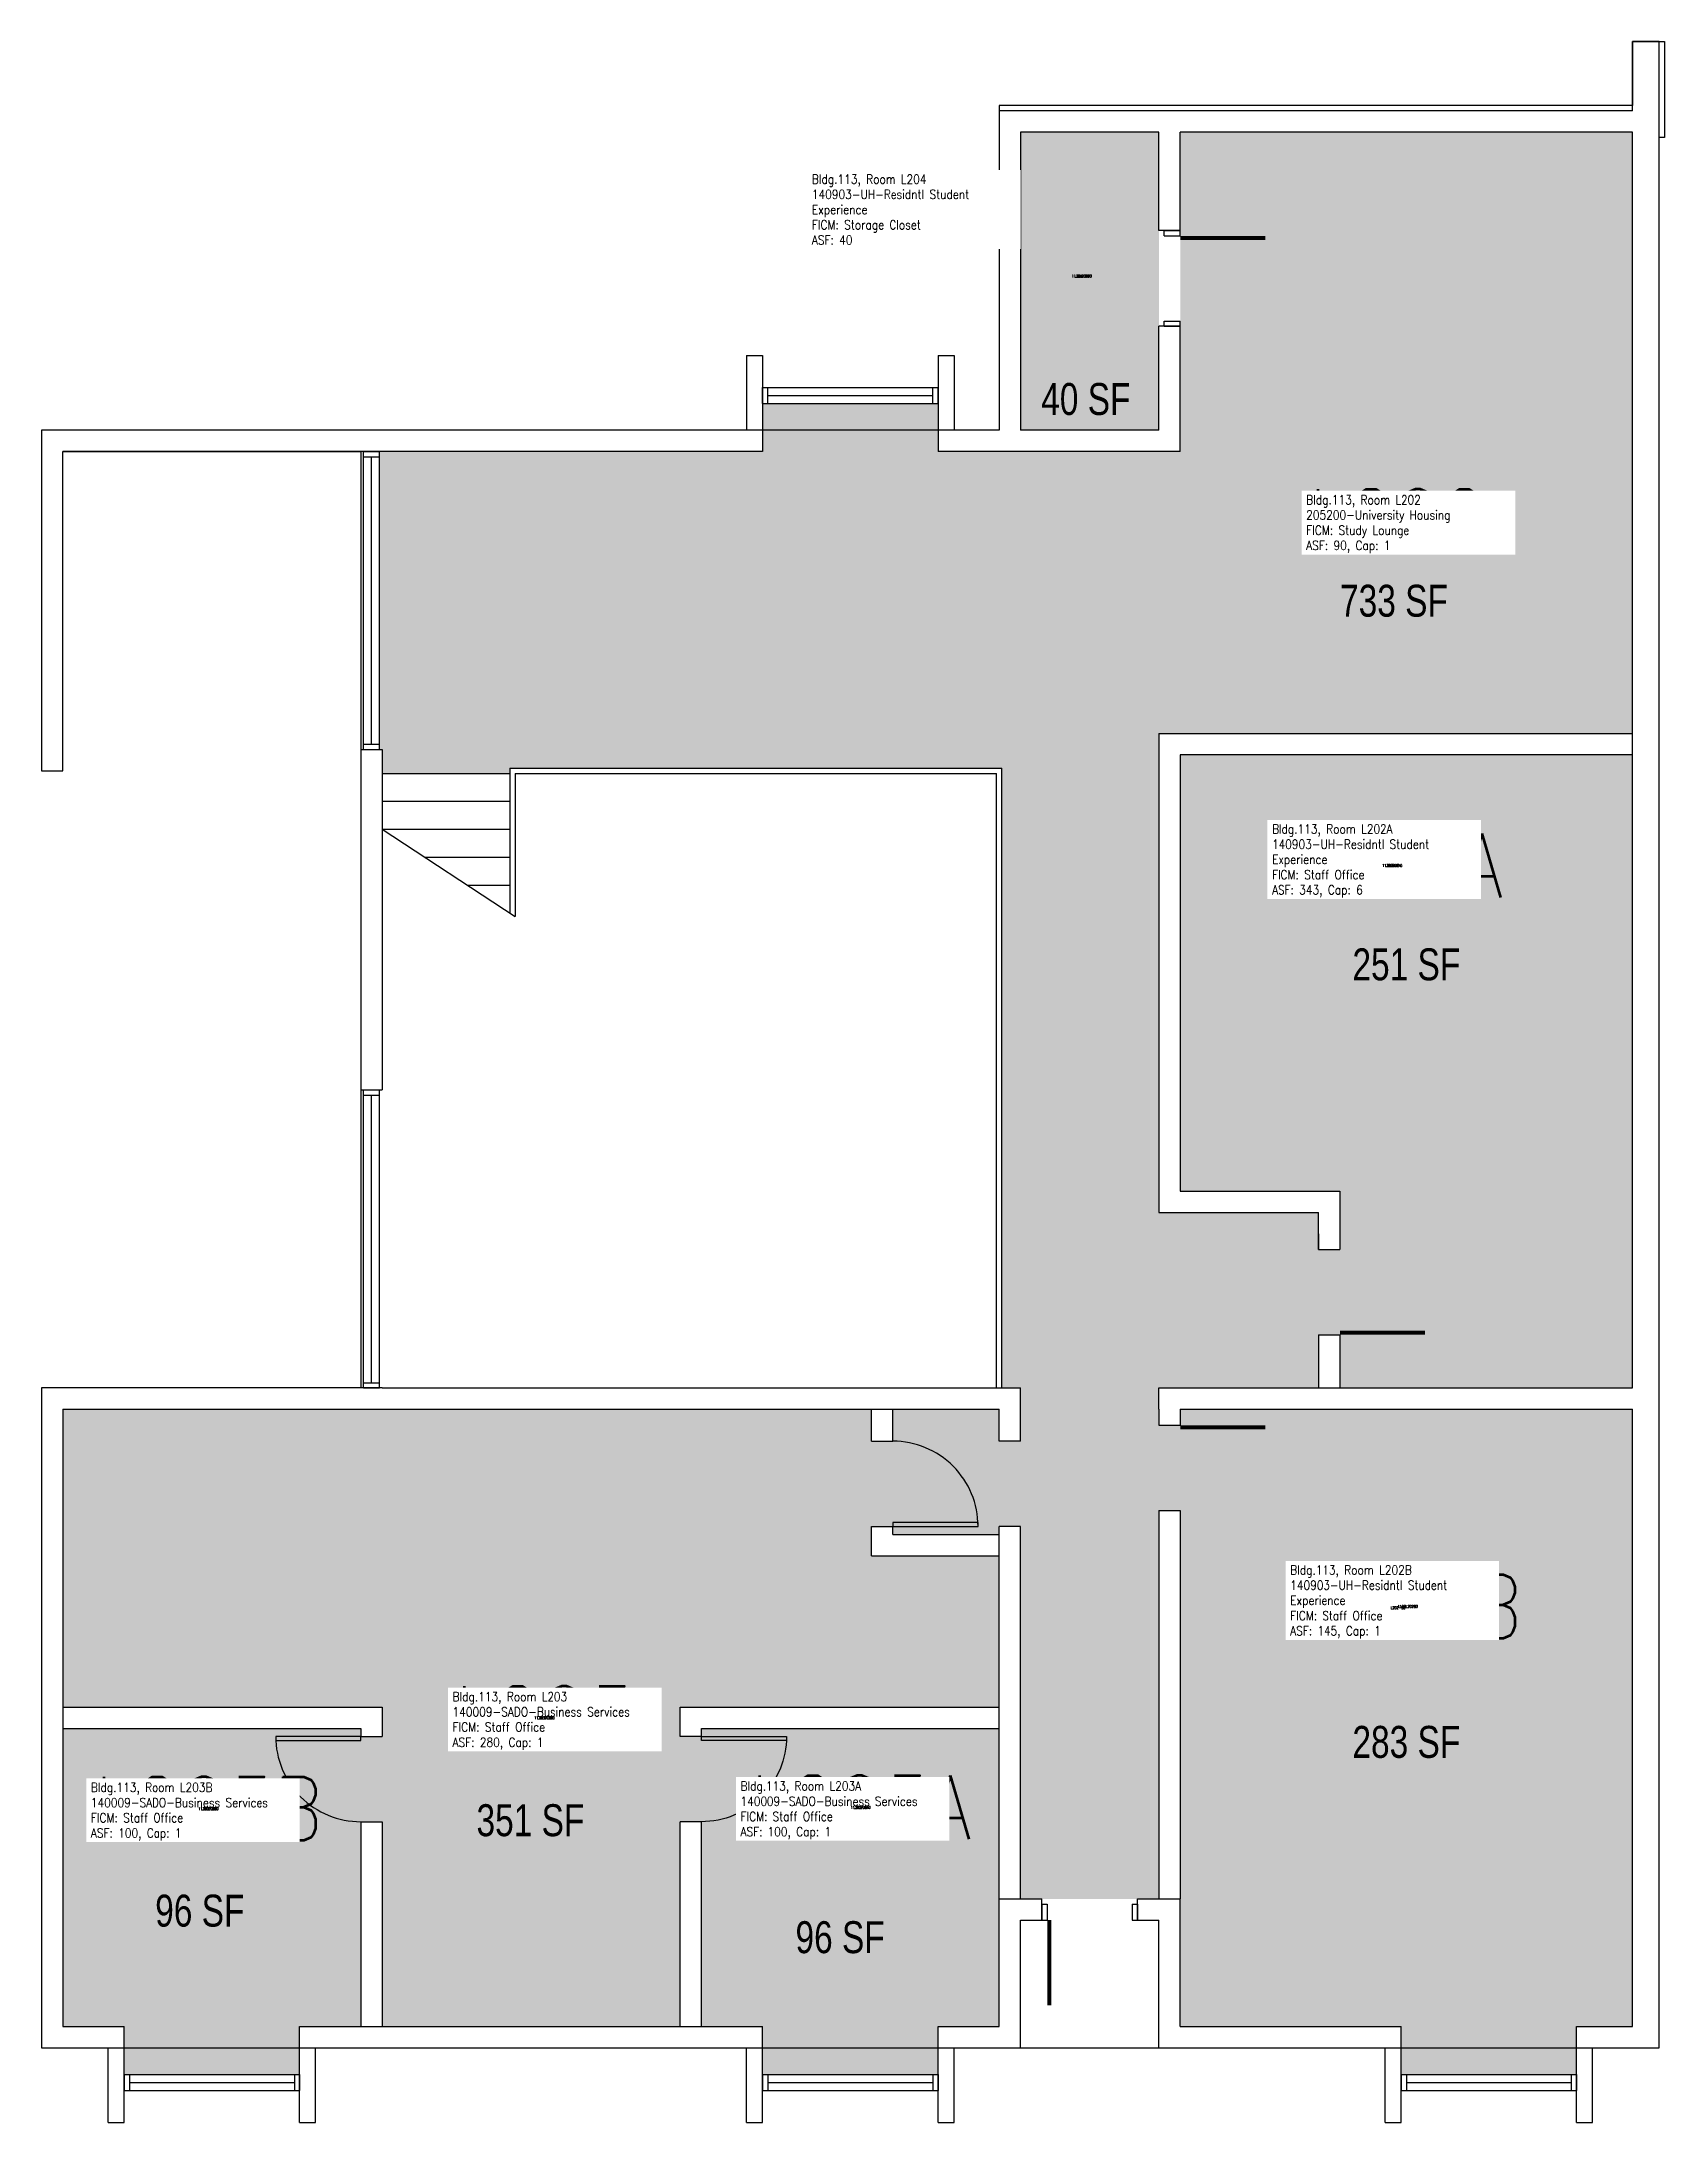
# Model space of a CAD drawing. Header units: inches. Extents: x -168 to 3268, y -1228 to 4808.
# Drawn here: x -4 to 606, y 1168 to 1950 of the extents above; entities that cross this region are included whole.
import ezdxf
from ezdxf.enums import TextEntityAlignment as Align

# ---------------------------------------------------------------- set-up
doc = ezdxf.new("R2010")
doc.units = ezdxf.units.IN
doc.header["$LTSCALE"] = 100
doc.header["$MEASUREMENT"] = 0
for name, color, linetype in [('A-DOOR', 2, 'CONTINUOUS'), ('A-FLOR', 3, 'CONTINUOUS'), ('A-GLAZ', 1, 'CONTINUOUS'), ('A-GLAZ-SILL', 2, 'CONTINUOUS'), ('A-IDEN-RNUM', 7, 'CONTINUOUS'), ('A-IDEN-SNUM', 4, 'CONTINUOUS'), ('A-IDEN-VNUM', 4, 'CONTINUOUS'), ('A-SITE', 3, 'CONTINUOUS'), ('A-WALL', 5, 'CONTINUOUS'), ('AREA-TEXT', 3, 'CONTINUOUS'), ('Rooms-Category-Color', 7, 'CONTINUOUS'), ('Rooms-College-Color', 7, 'CONTINUOUS'), ('Rooms-Department-Color', 7, 'CONTINUOUS'), ('Rooms-Division-Color', 7, 'CONTINUOUS'), ('Rooms-Information', 7, 'CONTINUOUS')]:
    doc.layers.add(name, color=color, linetype=linetype)
doc.styles.add('AREA', font='arial.ttf', dxfattribs={"width": 0.75, "height": 24})
doc.styles.add('ROOMSNUMBER', font='TXT.SHX', dxfattribs={"height": 1})
doc.styles.add('ROOMVNUMBER', font='simplex.shx', dxfattribs={"width": 0.85})

msp = doc.modelspace()

# ---------------------------------------------------------------- texts
at = {"layer": 'A-IDEN-RNUM', "style": 'ROOMSNUMBER', "width": 0.85}
for s, p in [('L204-00', (387.02, 1861.86)), ('L202-00', (505.88, 1769.8)), ('L202-A0', (503.68, 1640.36)), ('L202-B0', (505.9, 1361.39)), ('L203-00', (185, 1320)), ('L203-B0', (58.72, 1285.9)), ('L203-A0', (303.86, 1286.4))]:
    msp.add_text(s, height=1, dxfattribs=at).set_placement(p, align=Align.MIDDLE)
at = {"layer": 'A-IDEN-SNUM', "style": 'ROOMSNUMBER', "width": 0.85}
for s, p in [('1130L20400', (387.02, 1861.86)), ('1130L20200', (505.88, 1769.8)), ('1130L202A0', (503.68, 1640.36)), ('1130L202B0', (509.51, 1361.89)), ('1130L20300', (185, 1320)), ('1130L203B0', (58.72, 1285.9)), ('1130L203A0', (303.86, 1286.4))]:
    msp.add_text(s, height=1, dxfattribs=at).set_placement(p, align=Align.MIDDLE)
at = {"layer": 'A-IDEN-VNUM', "style": 'ROOMVNUMBER', "width": 0.85}
for s, p in [('L204', (320.53, 1885.73)), ('L202', (505.88, 1769.8)), ('L202A', (503.68, 1640.36)), ('L202B', (509.51, 1361.89)), ('L203', (185, 1320)), ('L203A', (303.86, 1286.4)), ('L203B', (58.72, 1285.9))]:
    msp.add_text(s, height=24, dxfattribs=at).set_placement(p, align=Align.MIDDLE)
at = {"layer": 'AREA-TEXT', "style": 'AREA', "width": 0.75}
for s, p in [('40 SF', (388.52, 1815.69)), ('733 SF', (504.35, 1739.87)), ('251 SF', (509, 1603.22)), ('283 SF', (509, 1311)), ('351 SF', (179.74, 1281.56)), ('96 SF', (55.47, 1247.58)), ('96 SF', (296.15, 1237.6))]:
    msp.add_text(s, height=12, dxfattribs=at).set_placement(p, align=Align.MIDDLE_CENTER)

# ---------------------------------------------------------------- blocks, each defined once
blk = doc.blocks.new('*U1')
at = {"layer": 'A-DOOR'}
h = blk.add_hatch(color=256, dxfattribs=at)
h.dxf.hatch_style = 1
h.paths.add_polyline_path([(0, 32), (-1.5, 32), (-1.5, 0), (0, 0)])
blk.add_lwpolyline([(0, 32), (-1.5, 32), (-1.5, 0), (0, 0), (0, 32, 0.414214), (-32, 0)], format="xyb", dxfattribs=at)
blk = doc.blocks.new('*U2')
at = {"layer": 'A-DOOR'}
h = blk.add_hatch(color=256, dxfattribs=at)
h.dxf.hatch_style = 1
h.paths.add_polyline_path([(0, -32), (-1.5, -32), (-1.5, 0), (0, 0)])
blk.add_lwpolyline([(0, -32), (-1.5, -32), (-1.5, 0), (0, 0), (0, -32, -0.414214), (-32, 0)], format="xyb", dxfattribs=at)
blk = doc.blocks.new('*U3')
at = {"layer": 'A-DOOR'}
h = blk.add_hatch(color=256, dxfattribs=at)
h.dxf.hatch_style = 1
h.paths.add_polyline_path([(0, -32), (1.5, -32), (1.5, 0), (0, 0)])
blk.add_lwpolyline([(0, -32), (1.5, -32), (1.5, 0), (0, 0), (0, -32, 0.414214), (32, 0)], format="xyb", dxfattribs=at)

# ---------------------------------------------------------------- hatches: boundary and pattern name
at = {"layer": 'Rooms-Category-Color', "true_color": 0x728ef3}
for points in [[(357, 1677), (172, 1677), (172, 1675), (124, 1675), (124, 1684), (123, 1684), (123, 1796), (267, 1796), (267, 1814), (333, 1814), (333, 1796), (424, 1796), (424, 1845), (424, 1879), (424, 1916), (594, 1916), (594, 1690), (416, 1690), (416, 1510), (476, 1510), (476, 1496), (480, 1496), (480, 1464), (476, 1464), (476, 1444), (416, 1444), (416, 1430), (420, 1430), (420, 1398), (416, 1398), (416, 1252), (364, 1252), (364, 1392), (356, 1392), (356, 1389), (316, 1389), (316, 1392), (312, 1392), (312, 1424), (316, 1424), (316, 1436), (356, 1436), (356, 1424), (364, 1424), (364, 1444), (357, 1444)], [(416, 1843), (416, 1879), (416, 1916), (364, 1916), (364, 1875), (364, 1869), (364, 1804), (416, 1804)]]:
    msp.add_hatch(color=171, dxfattribs=at).paths.add_polyline_path(points)
at = {"layer": 'Rooms-Category-Color', "true_color": 0xfa9ba3}
for points in [[(480, 1496), (480, 1464), (484, 1464), (484, 1444), (594, 1444), (594, 1682), (424, 1682), (424, 1518), (484, 1518), (484, 1496)], [(4, 1436), (308, 1436), (308, 1424), (312, 1424), (312, 1392), (308, 1392), (308, 1380.94), (356, 1380.94), (356, 1324), (236, 1324), (236, 1313), (240, 1313), (240, 1281), (236, 1281), (236, 1204), (124, 1204), (124, 1281), (120, 1281), (120, 1313), (124, 1313), (124, 1324), (4, 1324)], [(424, 1436), (594, 1436), (594, 1326), (594, 1290), (594, 1204), (573, 1204), (573, 1186), (507, 1186), (507, 1204), (484, 1204), (476, 1204), (424, 1204), (424, 1252), (424, 1398), (420, 1398), (420, 1430), (424, 1430)], [(120, 1281), (120, 1313), (116, 1313), (116, 1316), (4, 1316), (4, 1204), (27, 1204), (27, 1186), (93, 1186), (93, 1204), (116, 1204), (116, 1281)], [(240, 1313), (240, 1281), (244, 1281), (244, 1204), (267, 1204), (267, 1186), (333, 1186), (333, 1204), (356, 1204), (356, 1316), (244, 1316), (244, 1313)]]:
    msp.add_hatch(color=241, dxfattribs=at).paths.add_polyline_path(points)
at = {"layer": 'Rooms-College-Color', "true_color": 0x80bc67}
for points in [[(357, 1677), (172, 1677), (172, 1675), (124, 1675), (124, 1684), (123, 1684), (123, 1796), (267, 1796), (267, 1814), (333, 1814), (333, 1796), (424, 1796), (424, 1845), (424, 1879), (424, 1916), (594, 1916), (594, 1690), (416, 1690), (416, 1510), (476, 1510), (476, 1496), (480, 1496), (480, 1464), (476, 1464), (476, 1444), (416, 1444), (416, 1430), (420, 1430), (420, 1398), (416, 1398), (416, 1252), (364, 1252), (364, 1392), (356, 1392), (356, 1389), (316, 1389), (316, 1392), (312, 1392), (312, 1424), (316, 1424), (316, 1436), (356, 1436), (356, 1424), (364, 1424), (364, 1444), (357, 1444)], [(416, 1843), (416, 1879), (416, 1916), (364, 1916), (364, 1875), (364, 1869), (364, 1804), (416, 1804)], [(480, 1496), (480, 1464), (484, 1464), (484, 1444), (594, 1444), (594, 1682), (424, 1682), (424, 1518), (484, 1518), (484, 1496)], [(4, 1436), (308, 1436), (308, 1424), (312, 1424), (312, 1392), (308, 1392), (308, 1380.94), (356, 1380.94), (356, 1324), (236, 1324), (236, 1313), (240, 1313), (240, 1281), (236, 1281), (236, 1204), (124, 1204), (124, 1281), (120, 1281), (120, 1313), (124, 1313), (124, 1324), (4, 1324)], [(424, 1436), (594, 1436), (594, 1326), (594, 1290), (594, 1204), (573, 1204), (573, 1186), (507, 1186), (507, 1204), (484, 1204), (476, 1204), (424, 1204), (424, 1252), (424, 1398), (420, 1398), (420, 1430), (424, 1430)], [(120, 1281), (120, 1313), (116, 1313), (116, 1316), (4, 1316), (4, 1204), (27, 1204), (27, 1186), (93, 1186), (93, 1204), (116, 1204), (116, 1281)], [(240, 1313), (240, 1281), (244, 1281), (244, 1204), (267, 1204), (267, 1186), (333, 1186), (333, 1204), (356, 1204), (356, 1316), (244, 1316), (244, 1313)]]:
    msp.add_hatch(color=83, dxfattribs=at).paths.add_polyline_path(points)
at = {"layer": 'Rooms-Department-Color', "true_color": 0x604aed}
for points in [[(357, 1677), (172, 1677), (172, 1675), (124, 1675), (124, 1684), (123, 1684), (123, 1796), (267, 1796), (267, 1814), (333, 1814), (333, 1796), (424, 1796), (424, 1845), (424, 1879), (424, 1916), (594, 1916), (594, 1690), (416, 1690), (416, 1510), (476, 1510), (476, 1496), (480, 1496), (480, 1464), (476, 1464), (476, 1444), (416, 1444), (416, 1430), (420, 1430), (420, 1398), (416, 1398), (416, 1252), (364, 1252), (364, 1392), (356, 1392), (356, 1389), (316, 1389), (316, 1392), (312, 1392), (312, 1424), (316, 1424), (316, 1436), (356, 1436), (356, 1424), (364, 1424), (364, 1444), (357, 1444)], [(416, 1843), (416, 1879), (416, 1916), (364, 1916), (364, 1875), (364, 1869), (364, 1804), (416, 1804)], [(480, 1496), (480, 1464), (484, 1464), (484, 1444), (594, 1444), (594, 1682), (424, 1682), (424, 1518), (484, 1518), (484, 1496)], [(4, 1436), (308, 1436), (308, 1424), (312, 1424), (312, 1392), (308, 1392), (308, 1380.94), (356, 1380.94), (356, 1324), (236, 1324), (236, 1313), (240, 1313), (240, 1281), (236, 1281), (236, 1204), (124, 1204), (124, 1281), (120, 1281), (120, 1313), (124, 1313), (124, 1324), (4, 1324)], [(424, 1436), (594, 1436), (594, 1326), (594, 1290), (594, 1204), (573, 1204), (573, 1186), (507, 1186), (507, 1204), (484, 1204), (476, 1204), (424, 1204), (424, 1252), (424, 1398), (420, 1398), (420, 1430), (424, 1430)], [(120, 1281), (120, 1313), (116, 1313), (116, 1316), (4, 1316), (4, 1204), (27, 1204), (27, 1186), (93, 1186), (93, 1204), (116, 1204), (116, 1281)], [(240, 1313), (240, 1281), (244, 1281), (244, 1204), (267, 1204), (267, 1186), (333, 1186), (333, 1204), (356, 1204), (356, 1316), (244, 1316), (244, 1313)]]:
    msp.add_hatch(color=173, dxfattribs=at).paths.add_polyline_path(points)
at = {"layer": 'Rooms-Division-Color', "true_color": 0x604aed}
for points in [[(357, 1677), (172, 1677), (172, 1675), (124, 1675), (124, 1684), (123, 1684), (123, 1796), (267, 1796), (267, 1814), (333, 1814), (333, 1796), (424, 1796), (424, 1845), (424, 1879), (424, 1916), (594, 1916), (594, 1690), (416, 1690), (416, 1510), (476, 1510), (476, 1496), (480, 1496), (480, 1464), (476, 1464), (476, 1444), (416, 1444), (416, 1430), (420, 1430), (420, 1398), (416, 1398), (416, 1252), (364, 1252), (364, 1392), (356, 1392), (356, 1389), (316, 1389), (316, 1392), (312, 1392), (312, 1424), (316, 1424), (316, 1436), (356, 1436), (356, 1424), (364, 1424), (364, 1444), (357, 1444)], [(416, 1843), (416, 1879), (416, 1916), (364, 1916), (364, 1875), (364, 1869), (364, 1804), (416, 1804)], [(480, 1496), (480, 1464), (484, 1464), (484, 1444), (594, 1444), (594, 1682), (424, 1682), (424, 1518), (484, 1518), (484, 1496)], [(4, 1436), (308, 1436), (308, 1424), (312, 1424), (312, 1392), (308, 1392), (308, 1380.94), (356, 1380.94), (356, 1324), (236, 1324), (236, 1313), (240, 1313), (240, 1281), (236, 1281), (236, 1204), (124, 1204), (124, 1281), (120, 1281), (120, 1313), (124, 1313), (124, 1324), (4, 1324)], [(424, 1436), (594, 1436), (594, 1326), (594, 1290), (594, 1204), (573, 1204), (573, 1186), (507, 1186), (507, 1204), (484, 1204), (476, 1204), (424, 1204), (424, 1252), (424, 1398), (420, 1398), (420, 1430), (424, 1430)], [(120, 1281), (120, 1313), (116, 1313), (116, 1316), (4, 1316), (4, 1204), (27, 1204), (27, 1186), (93, 1186), (93, 1204), (116, 1204), (116, 1281)], [(240, 1313), (240, 1281), (244, 1281), (244, 1204), (267, 1204), (267, 1186), (333, 1186), (333, 1204), (356, 1204), (356, 1316), (244, 1316), (244, 1313)]]:
    msp.add_hatch(color=173, dxfattribs=at).paths.add_polyline_path(points)

# ---------------------------------------------------------------- linework, layer by layer
at = {"layer": 'A-DOOR'}
for points in [[(424, 1876.25, 1.5, 1.5, 0), (456, 1876.25, 0, 0, 0), (456, 1877, 0, 0, -0.414214), (424, 1845, 0, 0, -0.414214)], [(484, 1464.75, 1.5, 1.5, 0), (516, 1464.75, 0, 0, 0), (516, 1464, 0, 0, 0.414214), (484, 1496, 0, 0, 0.414214)], [(424, 1429.25, 1.5, 1.5, 0), (456, 1429.25, 0, 0, 0), (456, 1430, 0, 0, -0.414214), (424, 1398, 0, 0, -0.414214)], [(374.75, 1244, 1.5, 1.5, 0), (374.75, 1212, 0, 0, 0), (374, 1212, 0, 0, 0.414214), (406, 1244, 0, 0, 0.414214)]]:
    msp.add_lwpolyline(points, format="xyseb", dxfattribs=at)
at = {"layer": 'A-FLOR'}
for p, q in [((124, 1675), (172, 1675)), ((172, 1677), (172, 1622.5)), ((172, 1677), (357, 1677)), ((174, 1675), (174, 1621.19)), ((174, 1675), (355, 1675)), ((355, 1444), (355, 1675)), ((357, 1444), (357, 1677)), ((124, 1664.5), (172, 1664.5)), ((124, 1654), (174, 1621.19)), ((124, 1654), (172, 1654)), ((140, 1643.5), (172, 1643.5)), ((156, 1633), (172, 1633))]:
    msp.add_line(p, q, dxfattribs=at)
at = {"layer": 'A-GLAZ'}
for p, q in [((269, 1817), (331, 1817)), ((120, 1686), (120, 1794)), ((120, 1446), (120, 1554)), ((29, 1183), (91, 1183)), ((269, 1183), (331, 1183)), ((509, 1183), (571, 1183))]:
    msp.add_line(p, q, dxfattribs=at)
at = {"layer": 'A-GLAZ-SILL'}
for p, q in [((269, 1820), (331, 1820)), ((269, 1814), (331, 1814)), ((117, 1686), (117, 1794)), ((123, 1686), (123, 1794)), ((117, 1446), (117, 1554)), ((123, 1446), (123, 1554)), ((29, 1186), (91, 1186)), ((269, 1186), (331, 1186)), ((509, 1186), (571, 1186)), ((29, 1180), (91, 1180)), ((269, 1180), (331, 1180)), ((509, 1180), (571, 1180))]:
    msp.add_line(p, q, dxfattribs=at)
at = {"layer": 'A-SITE'}
msp.add_lwpolyline([(356, 1926), (356, 1804), (-4, 1804), (-4, 1676), (4, 1676), (4, 1796), (116, 1796), (116, 1444), (-4, 1444), (-4, 1196), (604, 1196), (604, 1926), (604, 1950), (594, 1950), (594, 1926)], close=True, dxfattribs=at)
at = {"layer": 'A-WALL'}
for p, q in [((594, 1924), (594, 1950)), ((594, 1950), (606, 1950)), ((604, 1950), (606, 1950)), ((606, 1950), (606, 1914)), ((594, 1924), (356, 1924)), ((356, 1924), (356, 1804)), ((416, 1916), (364, 1916)), ((364, 1916), (364, 1804)), ((416, 1879), (416, 1916)), ((594, 1916), (424, 1916)), ((424, 1879), (424, 1916)), ((594, 1444), (594, 1916)), ((604, 1196), (604, 1914)), ((606, 1914), (604, 1914)), ((424, 1879), (416, 1879)), ((418, 1879), (424, 1879)), ((418, 1877), (418, 1879)), ((418, 1877), (424, 1877)), ((424, 1877), (424, 1879)), ((424, 1843), (416, 1843)), ((416, 1804), (416, 1843)), ((418, 1843), (418, 1845)), ((418, 1845), (424, 1845)), ((418, 1843), (424, 1843)), ((424, 1843), (424, 1845)), ((424, 1796), (424, 1843)), ((261, 1832), (261, 1804)), ((261, 1832), (267, 1832)), ((267, 1832), (267, 1796)), ((333, 1832), (339, 1832)), ((333, 1832), (333, 1796)), ((339, 1832), (339, 1804)), ((267, 1814), (267, 1820)), ((267, 1820), (269, 1820)), ((269, 1814), (269, 1820)), ((331, 1814), (331, 1820)), ((331, 1820), (333, 1820)), ((333, 1814), (333, 1820)), ((267, 1814), (269, 1814)), ((331, 1814), (333, 1814)), ((-4, 1804), (-4, 1676)), ((116, 1804), (-4, 1804)), ((261, 1804), (116, 1804)), ((356, 1804), (339, 1804)), ((416, 1804), (364, 1804)), ((4, 1676), (4, 1796)), ((267, 1796), (4, 1796)), ((117, 1796), (123, 1796)), ((117, 1794), (117, 1796)), ((117, 1794), (123, 1794)), ((123, 1794), (123, 1796)), ((424, 1796), (333, 1796)), ((416, 1690), (416, 1510)), ((116, 1684), (116, 1556)), ((116, 1684), (124, 1684)), ((117, 1686), (123, 1686)), ((117, 1684), (117, 1686)), ((117, 1684), (123, 1684)), ((123, 1684), (123, 1686)), ((124, 1684), (124, 1556)), ((424, 1682), (424, 1518)), ((594, 1682), (424, 1682)), ((-4, 1676), (4, 1676)), ((116, 1556), (124, 1556)), ((117, 1556), (123, 1556)), ((117, 1554), (117, 1556)), ((117, 1554), (123, 1554)), ((123, 1554), (123, 1556)), ((424, 1518), (484, 1518)), ((484, 1518), (484, 1496)), ((416, 1510), (476, 1510)), ((476, 1502), (476, 1496)), ((476, 1496), (484, 1496)), ((476, 1464), (484, 1464)), ((476, 1464), (476, 1444)), ((484, 1464), (484, 1444)), ((-4, 1444), (-4, 1196)), ((124, 1444), (-4, 1444)), ((117, 1446), (123, 1446)), ((117, 1444), (117, 1446)), ((117, 1444), (123, 1444)), ((123, 1444), (123, 1446)), ((124, 1444), (364, 1444)), ((364, 1424), (364, 1444)), ((416, 1444), (594, 1444)), ((416, 1436), (416, 1444)), ((4, 1436), (356, 1436)), ((4, 1436), (4, 1204)), ((308, 1424), (308, 1436)), ((316, 1424), (316, 1436)), ((356, 1424), (356, 1436)), ((356, 1424), (356, 1436)), ((416, 1436), (416, 1430)), ((424, 1436), (594, 1436)), ((424, 1436), (424, 1430)), ((594, 1204), (594, 1436)), ((308, 1424), (316, 1424)), ((364, 1424), (356, 1424)), ((416, 1430), (424, 1430)), ((308, 1380.94), (308, 1392)), ((308, 1392), (316, 1392)), ((316, 1389), (316, 1392)), ((364, 1392), (356, 1392)), ((356, 1252), (356, 1392)), ((364, 1252), (364, 1392)), ((416, 1398), (424, 1398)), ((416, 1398), (416, 1252)), ((424, 1398), (424, 1252)), ((316, 1389), (356, 1389)), ((308, 1380.94), (356, 1380.94)), ((4, 1324), (124, 1324)), ((124, 1324), (124, 1313)), ((236, 1324), (356, 1324)), ((236, 1313), (236, 1324)), ((4, 1316), (116, 1316)), ((116, 1316), (116, 1313)), ((244, 1316), (356, 1316)), ((244, 1313), (244, 1316)), ((116, 1313), (124, 1313)), ((244, 1313), (236, 1313)), ((116, 1281), (116, 1204)), ((116, 1281), (124, 1281)), ((124, 1281), (124, 1204)), ((236, 1204), (236, 1281)), ((244, 1281), (236, 1281)), ((244, 1204), (244, 1281)), ((356, 1204), (356, 1252)), ((356, 1252), (372, 1252)), ((372, 1244), (372, 1252)), ((408, 1252), (424, 1252)), ((408, 1244), (408, 1252)), ((424, 1204), (424, 1252)), ((364, 1196), (364, 1244)), ((364, 1244), (372, 1244)), ((372, 1250), (372, 1244)), ((372, 1250), (374, 1250)), ((372, 1244), (374, 1244)), ((374, 1250), (374, 1244)), ((406, 1250), (406, 1244)), ((406, 1250), (408, 1250)), ((406, 1244), (408, 1244)), ((408, 1250), (408, 1244)), ((408, 1244), (416, 1244)), ((416, 1196), (416, 1244)), ((4, 1204), (27, 1204)), ((27, 1168), (27, 1204)), ((93, 1204), (267, 1204)), ((93, 1168), (93, 1204)), ((267, 1168), (267, 1204)), ((333, 1168), (333, 1204)), ((333, 1204), (356, 1204)), ((424, 1204), (507, 1204)), ((507, 1168), (507, 1204)), ((573, 1204), (594, 1204)), ((573, 1168), (573, 1204)), ((-4, 1196), (21, 1196)), ((21, 1168), (21, 1196)), ((99, 1196), (261, 1196)), ((99, 1168), (99, 1196)), ((261, 1168), (261, 1196)), ((339, 1168), (339, 1196)), ((339, 1196), (364, 1196)), ((416, 1196), (501, 1196)), ((501, 1168), (501, 1196)), ((579, 1196), (604, 1196)), ((579, 1168), (579, 1196)), ((27, 1186), (27, 1180)), ((27, 1186), (29, 1186)), ((29, 1186), (29, 1180)), ((91, 1186), (91, 1180)), ((91, 1186), (93, 1186)), ((93, 1186), (93, 1180)), ((267, 1186), (269, 1186)), ((267, 1186), (267, 1180)), ((269, 1186), (269, 1180)), ((331, 1186), (333, 1186)), ((331, 1186), (331, 1180)), ((333, 1186), (333, 1180)), ((507, 1186), (507, 1180)), ((507, 1186), (509, 1186)), ((509, 1186), (509, 1180)), ((571, 1186), (571, 1180)), ((571, 1186), (573, 1186)), ((573, 1186), (573, 1180)), ((27, 1180), (29, 1180)), ((91, 1180), (93, 1180)), ((267, 1180), (269, 1180)), ((331, 1180), (333, 1180)), ((507, 1180), (509, 1180)), ((571, 1180), (573, 1180)), ((21, 1168), (27, 1168)), ((93, 1168), (99, 1168)), ((261, 1168), (267, 1168)), ((333, 1168), (339, 1168)), ((501, 1168), (507, 1168)), ((573, 1168), (579, 1168))]:
    msp.add_line(p, q, dxfattribs=at)
for points in [[(416, 1690), (594, 1690)], [(476, 1496), (476, 1510)]]:
    msp.add_lwpolyline(points, dxfattribs=at)

# ---------------------------------------------------------------- block references
at = {"layer": 'A-DOOR', "rotation": 90}
for name, p in [('*U3', (316, 1392)), ('*U1', (116, 1313)), ('*U2', (244, 1313))]:
    msp.add_blockref(name, p, dxfattribs=at)

msp.set_redraw_order([(e.dxf.handle, doc.entitydb.next_handle()) for e in msp.query("TEXT MTEXT ATTDEF DIMENSION ARC_DIMENSION")])  # texts and dimensions are drawn at this point

# ---------------------------------------------------------------- next in the draw order: texts
at = {"layer": 'Rooms-Information', "width": 76.8, "attachment_point": 7, "style": 'ROOMVNUMBER', "bg_fill": 3, "box_fill_scale": 1.5, "bg_fill_color": 256, "bg_fill_true_color": 13158600, "bg_fill_transparency": 0}
for s, insert, char_height in [('Bldg.113, Room L204^M^J140903-UH-Residntl Student Experience^M^JFICM: Storage Closet^M^JASF: 40', (285.56, 1873.73), 3.4286), ('Bldg.113, Room L202^M^J205200-University Housing^M^JFICM: Study Lounge^M^JASF: 90, Cap: 1', (471.4, 1757.8), 3.4286), ('Bldg.113, Room L202A^M^J140903-UH-Residntl Student Experience^M^JFICM: Staff Office^M^JASF: 343, Cap: 6', (458.51, 1628.36), 3.42857), ('Bldg.113, Room L202B^M^J140903-UH-Residntl Student Experience^M^JFICM: Staff Office^M^JASF: 145, Cap: 1', (465.31, 1349.89), 3.42857), ('Bldg.113, Room L203^M^J140009-SADO-Business Services^M^JFICM: Staff Office^M^JASF: 280, Cap: 1', (150.51, 1308), 3.4286), ('Bldg.113, Room L203B^M^J140009-SADO-Business Services^M^JFICM: Staff Office^M^JASF: 100, Cap: 1', (14.52, 1273.9), 3.4286), ('Bldg.113, Room L203A^M^J140009-SADO-Business Services^M^JFICM: Staff Office^M^JASF: 100, Cap: 1', (258.68, 1274.4), 3.4286)]:
    msp.add_mtext(s, dxfattribs=dict(at, insert=insert, char_height=char_height))

doc.saveas('drawing.dxf')
